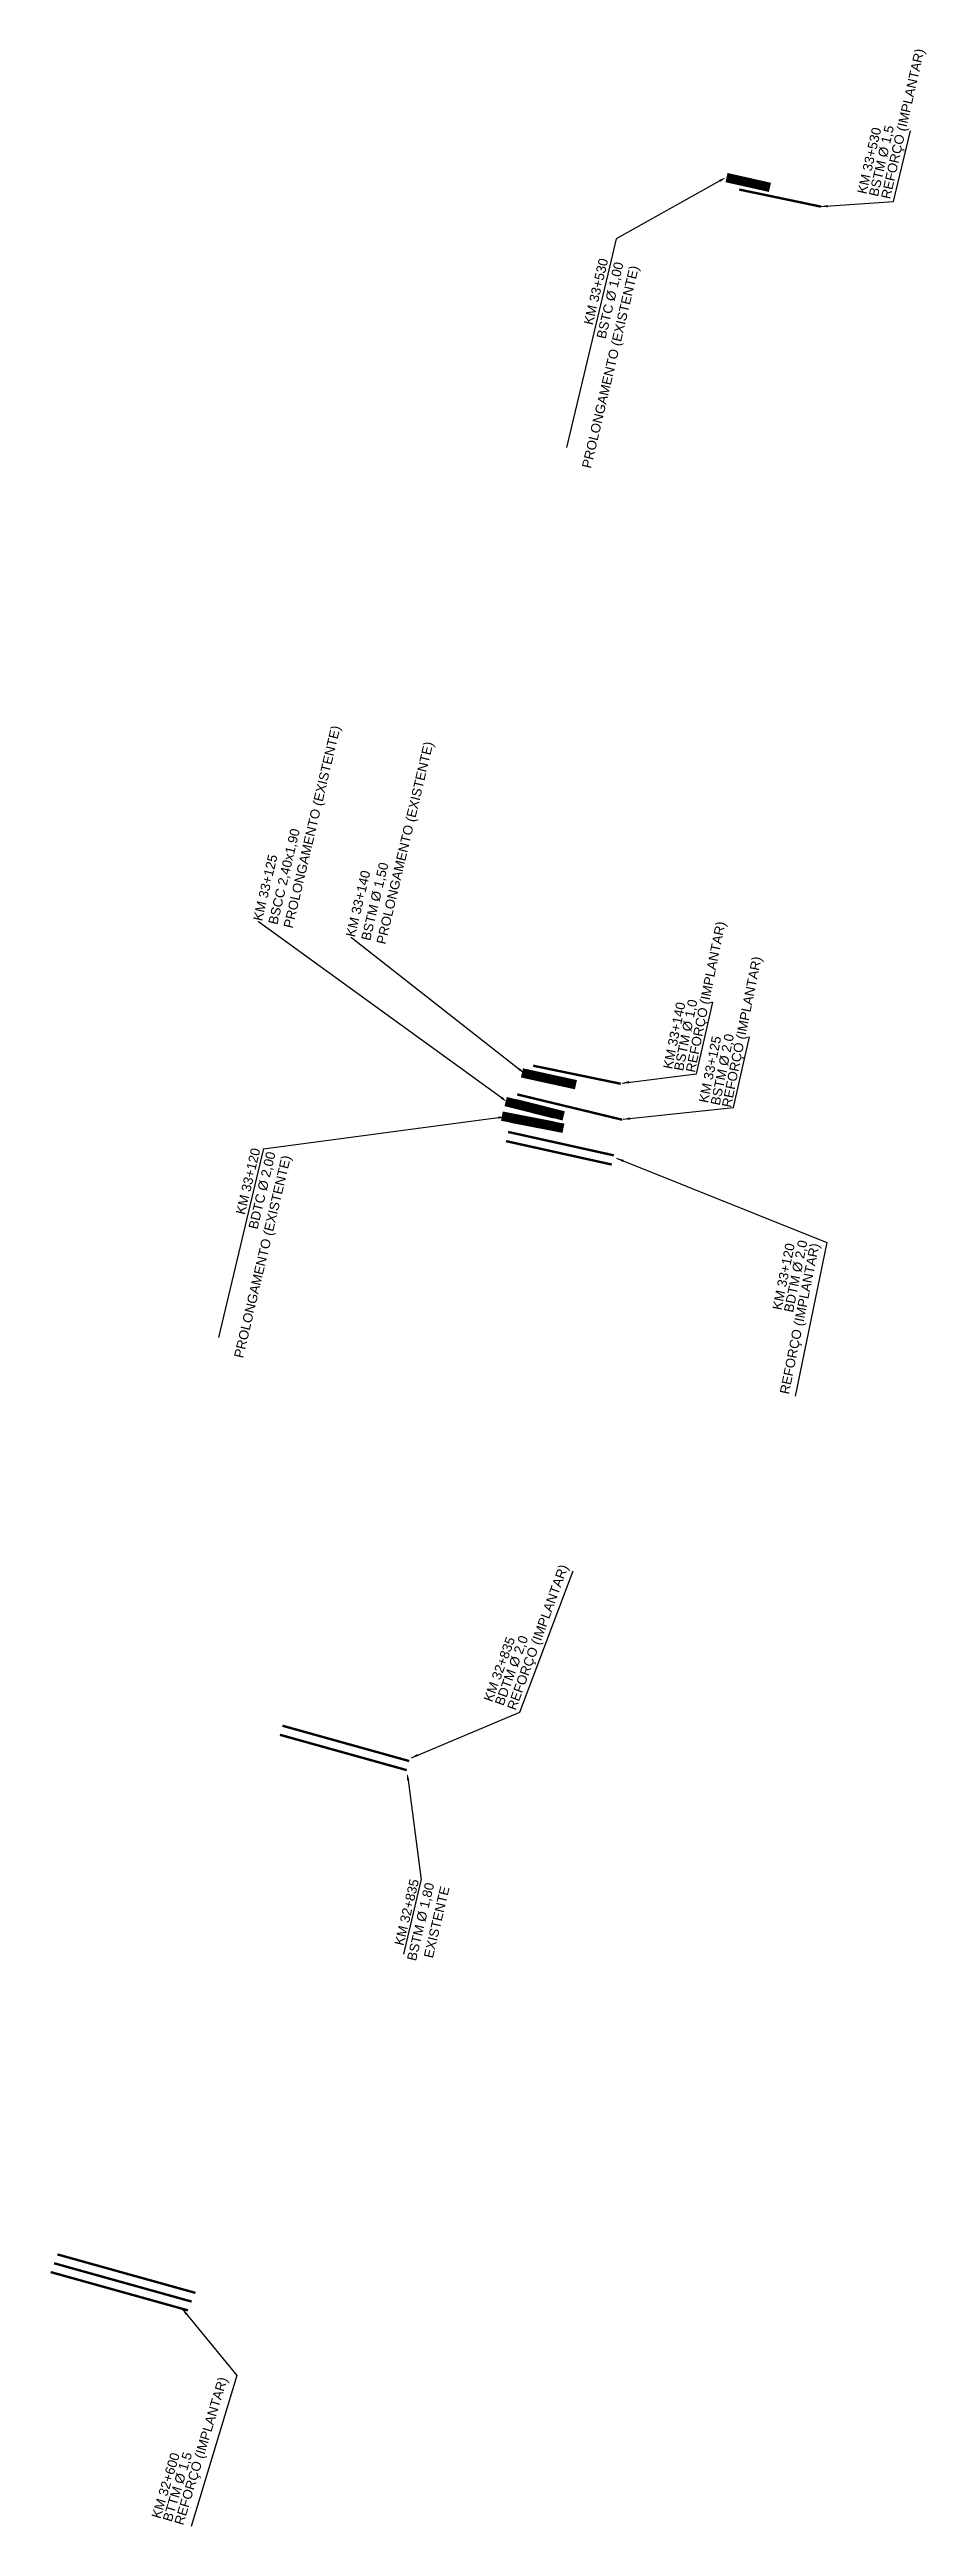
# Model space of a CAD drawing. Header units: metres. Extents: x 290209 to 324422, y 7399791 to 7463837.
# Drawn here: x 323224 to 323597, y 7418649 to 7419701 of the extents above; entities that cross this region are included whole.
import ezdxf
from ezdxf import colors
from ezdxf.entities.mleader import LeaderData, LeaderLine
from ezdxf.math import Vec2, Vec3

# ---------------------------------------------------------------- set-up
doc = ezdxf.new("R2010")
doc.units = ezdxf.units.M
for name, color, linetype in [('_DRENAGEM _TEXTOS_TIC', 2, 'Continuous'), ('_DRENAGEM_AMPLIAÇÃO DE BUEIRO-TIC', 23, 'Continuous'), ('BUEIRO_1.0', 50, 'Continuous'), ('BUEIRO_1.5', 50, 'Continuous'), ('BUEIRO_2.0', 50, 'Continuous'), ('BUEIRO_TEXTO', 2, 'Continuous')]:
    doc.layers.add(name, color=color, linetype=linetype)
doc.styles.add('$0$DIM', font='arial.ttf', dxfattribs={"width": 0.8})
doc.styles.add('SIMPLEX', font='simplex.shx')
doc.styles.get("Standard").update_dxf_attribs({"font": 'simplex.shx'})
doc.dimstyles.get("Standard").update_dxf_attribs({"dimtxt": 0.18, "dimasz": 0.18, "dimexe": 0.18, "dimexo": 0.0625, "dimgap": 0.09, "dimtad": 0, "dimtih": 1, "dimtoh": 1, "dimdec": 4, "dimzin": 0, "dimdsep": 46, "dimtxsty": 'Standard', "dimcen": 0.09, "dimadec": 0, "dimazin": 0, "dimtfac": 1, "dimtdec": 4, "dimtofl": 0, "dimtmove": 0, "dimatfit": 3, "dimfxl": 1, "dimtolj": 1, "dimtzin": 0, "dimarcsym": 0})

msp = doc.modelspace()

# ---------------------------------------------------------------- texts
at = {"layer": 'BUEIRO_TEXTO', "style": '$0$DIM'}
for s, rotation, p in [('REFORÇO (IMPLANTAR) ', 77.053874, (323581.246, 7419637.197)), ('KM 33+530', 77.053874, (323571.129, 7419639.283)), ('BSTM Ø 1,5', 77.053874, (323576.082, 7419638.214)), ('REFORÇO (IMPLANTAR) ', 78.485268, (323498.303, 7419266.356)), ('REFORÇO (IMPLANTAR) ', 78.485268, (323513.644, 7419251.487)), ('KM 33+140', 78.485268, (323488.634, 7419267.799)), ('BSTM Ø 1,0', 78.485268, (323493.285, 7419267.004)), ('KM 33+125', 78.485268, (323503.827, 7419253.431)), ('BSTM Ø 2,0', 78.485268, (323508.835, 7419252.383)), ('KM 33+120', 78.485268, (323535.076, 7419165.453)), ('REFORÇO (IMPLANTAR) ', 78.485268, (323538.243, 7419129.738)), ('BDTM Ø 2,0', 78.485268, (323539.979, 7419164.469)), ('REFORÇO (IMPLANTAR) ', 69.897718, (323422.155, 7418995.509)), ('KM 32+835', 69.897718, (323412.153, 7418999.031)), ('BDTM Ø 2,0', 69.897718, (323416.917, 7418997.411)), ('REFORÇO (IMPLANTAR) ', 73.145117, (323280.845, 7418649.529)), ('KM 32+600', 73.145117, (323271.168, 7418652.285)), ('BTTM Ø 1,5', 73.145117, (323275.948, 7418650.955))]:
    msp.add_text(s, height=4, rotation=rotation, dxfattribs=at).set_placement(p)

# ---------------------------------------------------------------- linework, layer by layer
at = {"layer": '_DRENAGEM_AMPLIAÇÃO DE BUEIRO-TIC', "const_width": 4}
for points in [[(323530.199, 7419642.389), (323511.742, 7419646.541)], [(323530.199, 7419642.389), (323511.742, 7419646.541)], [(323443.825, 7419262.254), (323424.83, 7419266.409)], [(323447.771, 7419261.394), (323428.776, 7419265.549)], [(323438.616, 7419249.019), (323417.906, 7419254.246)], [(323442.562, 7419248.159), (323421.852, 7419253.386)], [(323438.518, 7419243.753), (323416.291, 7419248.054)], [(323442.463, 7419242.893), (323420.237, 7419247.194)]]:
    msp.add_lwpolyline(points, dxfattribs=at)
at = {"layer": 'BUEIRO_1.0', "ltscale": 5, "const_width": 1.005}
msp.add_lwpolyline([(323429.584, 7419269.467), (323466.811, 7419261.785)], dxfattribs=at)
at = {"layer": 'BUEIRO_1.5', "ltscale": 5, "const_width": 1.005}
for points in [[(323284.505, 7418744.705), (323226.022, 7418760.995)], [(323286.099, 7418748.413), (323227.468, 7418764.745)], [(323282.912, 7418740.997), (323224.59, 7418757.242)]]:
    msp.add_lwpolyline(points, dxfattribs=at)
at = {"layer": 'BUEIRO_2.0', "ltscale": 5, "const_width": 1.005, "elevation": 726.905}
msp.add_lwpolyline([(323467.465, 7419246.51), (323422.789, 7419257.274)], dxfattribs=at)
at = {"layer": 'BUEIRO_2.0', "ltscale": 5, "const_width": 1.005}
for points in [[(323418.076, 7419237.43), (323463.013, 7419227.484)], [(323418.94, 7419241.335), (323463.877, 7419231.39)], [(323375.885, 7418970.361), (323322.004, 7418985.369)], [(323376.958, 7418974.214), (323323.077, 7418989.222)]]:
    msp.add_lwpolyline(points, dxfattribs=at)
at = {"layer": 'BUEIRO_TEXTO', "ltscale": 5, "const_width": 1.005, "elevation": 728.061}
msp.add_lwpolyline([(323551.891, 7419634.204), (323517.141, 7419641.472)], dxfattribs=at)

msp.set_redraw_order([(e.dxf.handle, doc.entitydb.next_handle()) for e in msp.query("TEXT MTEXT ATTDEF DIMENSION ARC_DIMENSION")])  # texts and dimensions are drawn at this point

# ---------------------------------------------------------------- leaders
at = {"layer": '_DRENAGEM _TEXTOS_TIC', "color": 2, "linetype": 'Continuous', "lineweight": -3}
ml = msp.add_multileader_mtext('Standard', dxfattribs=at)
ml.set_content('{\\fArial|b0|i0|c0|p34;\\C256;KM 33+530\\PBSTC Ø 1,00\\PPROLONGAMENTO (EXISTENTE)}', color=2, style='SIMPLEX')
ml.set_leader_properties(color=256)
ml.build(insert=Vec2(0, 0))
ml.multileader.update_dxf_attribs({"text_right_attachment_type": 6, "dogleg_length": 0.36, "arrow_head_size": 3})
ctx = ml.context
ctx.base_point, ctx.arrow_head_size, ctx.landing_gap_size, ctx.plane_origin, ctx.plane_x_axis, ctx.plane_y_axis = Vec3(323439.893, 7419526.736), 3, 0.09, Vec3(323683.159, 7419520.634), Vec3(0.23116297, 0.97291504), Vec3(-0.97291504, 0.23116297)
ctx.right_attachment, ctx.text_align_type = 6, 2
notes = []
notes.append((ctx, [(1, (1, 1, 0), (323464.828, 7419620.49), (-0.23116297, -0.97291504), 9.257, [(0, [(323511.486, 7419646.621)], 0, [])])]))
ctx.mtext.insert, ctx.mtext.text_direction, ctx.mtext.rotation, ctx.mtext.width, ctx.mtext.defined_height, ctx.mtext.alignment, ctx.mtext.flow_direction = Vec3(323457.632, 7419612.593), Vec3(0.23116297, 0.97291504), 1.33752346, 111.77672, 31.932, 3, 5
ml = msp.add_multileader_mtext('Standard', dxfattribs=at)
ml.set_content('{\\fArial|b0|i0|c0|p34;\\C256;KM 33+125\\PBSCC 2,40x1,90\\PPROLONGAMENTO (EXISTENTE)}', color=2, style='SIMPLEX')
ml.set_leader_properties(color=256)
ml.build(insert=Vec2(0, 0))
ml.multileader.update_dxf_attribs({"text_right_attachment_type": 6, "dogleg_length": 0.36, "arrow_head_size": 3})
ctx = ml.context
ctx.base_point, ctx.arrow_head_size, ctx.landing_gap_size, ctx.plane_origin, ctx.plane_x_axis, ctx.plane_y_axis = Vec3(323312.985, 7419330.862), 3, 0.09, Vec3(323557.366, 7419009.482), Vec3(0.23116297, 0.97291504), Vec3(-0.97291504, 0.23116297)
ctx.right_attachment = 6
notes.append((ctx, [(0, (1, 1, 0), (323312.902, 7419330.512), (0.23116297, 0.97291504), 0.36, [(0, [(323418.576, 7419254.077)], 0, [])])]))
ctx.mtext.insert, ctx.mtext.text_direction, ctx.mtext.rotation, ctx.mtext.width, ctx.mtext.defined_height, ctx.mtext.flow_direction = Vec3(323310.488, 7419331.548), Vec3(0.23116297, 0.97291504), 1.33752346, 111.77672, 31.932, 5
ml = msp.add_multileader_mtext('Standard', dxfattribs=at)
ml.set_content('{\\fArial|b0|i0|c0|p34;\\C256;KM 33+140\\PBSTM Ø 1,50\\PPROLONGAMENTO (EXISTENTE)}', color=2, style='SIMPLEX')
ml.set_leader_properties(color=256)
ml.build(insert=Vec2(0, 0))
ml.multileader.update_dxf_attribs({"text_right_attachment_type": 6, "dogleg_length": 0.36, "arrow_head_size": 3})
ctx = ml.context
ctx.base_point, ctx.arrow_head_size, ctx.landing_gap_size, ctx.plane_origin, ctx.plane_x_axis, ctx.plane_y_axis = Vec3(323352.437, 7419324.051), 3, 0.09, Vec3(323597.587, 7419140.206), Vec3(0.23116297, 0.97291504), Vec3(-0.97291504, 0.23116297)
ctx.right_attachment = 6
notes.append((ctx, [(0, (1, 1, 0), (323352.354, 7419323.701), (0.23116297, 0.97291504), 0.36, [(0, [(323425.914, 7419266.193)], 0, [])])]))
ctx.mtext.insert, ctx.mtext.text_direction, ctx.mtext.rotation, ctx.mtext.width, ctx.mtext.defined_height, ctx.mtext.flow_direction = Vec3(323349.94, 7419324.737), Vec3(0.23116297, 0.97291504), 1.33752346, 111.77672, 31.932, 5
ml = msp.add_multileader_mtext('Standard', dxfattribs=at)
ml.set_content('{\\fArial|b0|i0|c0|p34;\\C256;KM 33+120\\PBDTC Ø 2,00\\PPROLONGAMENTO (EXISTENTE)}', color=2, style='SIMPLEX')
ml.set_leader_properties(color=256)
ml.build(insert=Vec2(0, 0))
ml.multileader.update_dxf_attribs({"text_right_attachment_type": 6, "dogleg_length": 0.36, "arrow_head_size": 3})
ctx = ml.context
ctx.base_point, ctx.arrow_head_size, ctx.landing_gap_size, ctx.plane_origin, ctx.plane_x_axis, ctx.plane_y_axis = Vec3(323292.08, 7419148.983), 3, 0.09, Vec3(323583.599, 7418992.585), Vec3(0.23116297, 0.97291504), Vec3(-0.97291504, 0.23116297)
ctx.right_attachment, ctx.text_align_type = 6, 2
notes.append((ctx, [(1, (1, 1, 0), (323314.959, 7419234.081), (-0.23116297, -0.97291504), 0.36, [(0, [(323417.723, 7419247.777)], 0, [])])]))
ctx.mtext.insert, ctx.mtext.text_direction, ctx.mtext.rotation, ctx.mtext.width, ctx.mtext.defined_height, ctx.mtext.alignment, ctx.mtext.flow_direction = Vec3(323309.819, 7419234.839), Vec3(0.23116297, 0.97291504), 1.33752346, 111.77672, 31.932, 3, 5
ml = msp.add_multileader_mtext('Standard', dxfattribs=at)
ml.set_content('{\\fArial|b0|i0|c0|p34;\\C256;KM 32+835\\PBSTM Ø 1,80\\PEXISTENTE}', color=2, style='SIMPLEX')
ml.set_leader_properties(color=256)
ml.build(insert=Vec2(0, 0))
ml.multileader.update_dxf_attribs({"text_right_attachment_type": 6, "dogleg_length": 0.36, "arrow_head_size": 3})
ctx = ml.context
ctx.base_point, ctx.arrow_head_size, ctx.landing_gap_size, ctx.plane_origin, ctx.plane_x_axis, ctx.plane_y_axis = Vec3(323371.531, 7418891.652), 3, 0.09, Vec3(323601.215, 7418689.064), Vec3(0.23116297, 0.97291504), Vec3(-0.97291504, 0.23116297)
ctx.right_attachment, ctx.text_align_type = 6, 2
notes.append((ctx, [(1, (1, 1, 0), (323382.016, 7418923.812), (-0.23116297, -0.97291504), 0.36, [(0, [(323376.082, 7418969.054)], 0, [])])]))
ctx.mtext.insert, ctx.mtext.text_direction, ctx.mtext.rotation, ctx.mtext.width, ctx.mtext.defined_height, ctx.mtext.alignment, ctx.mtext.flow_direction = Vec3(323377.242, 7418924.484), Vec3(0.23116297, 0.97291504), 1.33752346, 111.77672, 31.932, 3, 5
at = {"layer": 'BUEIRO_TEXTO'}
for points in [[(323551.764, 7419634.208), (323582.74, 7419636.435), (323589.868, 7419666.439)], [(323467.346, 7419262.083), (323499.057, 7419266.062), (323505.955, 7419296.476)], [(323467.856, 7419246.724), (323514.759, 7419251.757), (323521.457, 7419281.696)], [(323465.069, 7419230.145), (323554.344, 7419194.423), (323540.881, 7419129.078)], [(323377.831, 7418975.618), (323423.904, 7418994.928), (323446.587, 7419054.953)], [(323280.441, 7418741.685), (323303.616, 7418713.36), (323284.314, 7418649.237)]]:
    msp.add_leader(points, dimstyle='Standard', override={"dimasz": 3}, dxfattribs=at)
for ctx, leaders in notes:
    for number, flags, end, landing, length, lines in leaders:
        leader = LeaderData()
        leader.index, (leader.has_last_leader_line, leader.has_dogleg_vector, leader.attachment_direction) = number, flags
        leader.last_leader_point, leader.dogleg_vector, leader.dogleg_length = Vec3(end), Vec3(landing), length
        for number, points, colour, breaks in lines:
            line = LeaderLine()
            line.index, line.vertices, line.color, line.breaks = number, Vec3.list(points), colors.encode_raw_color(colour), breaks
            leader.lines.append(line)
        ctx.leaders.append(leader)

doc.saveas('drawing.dxf')
